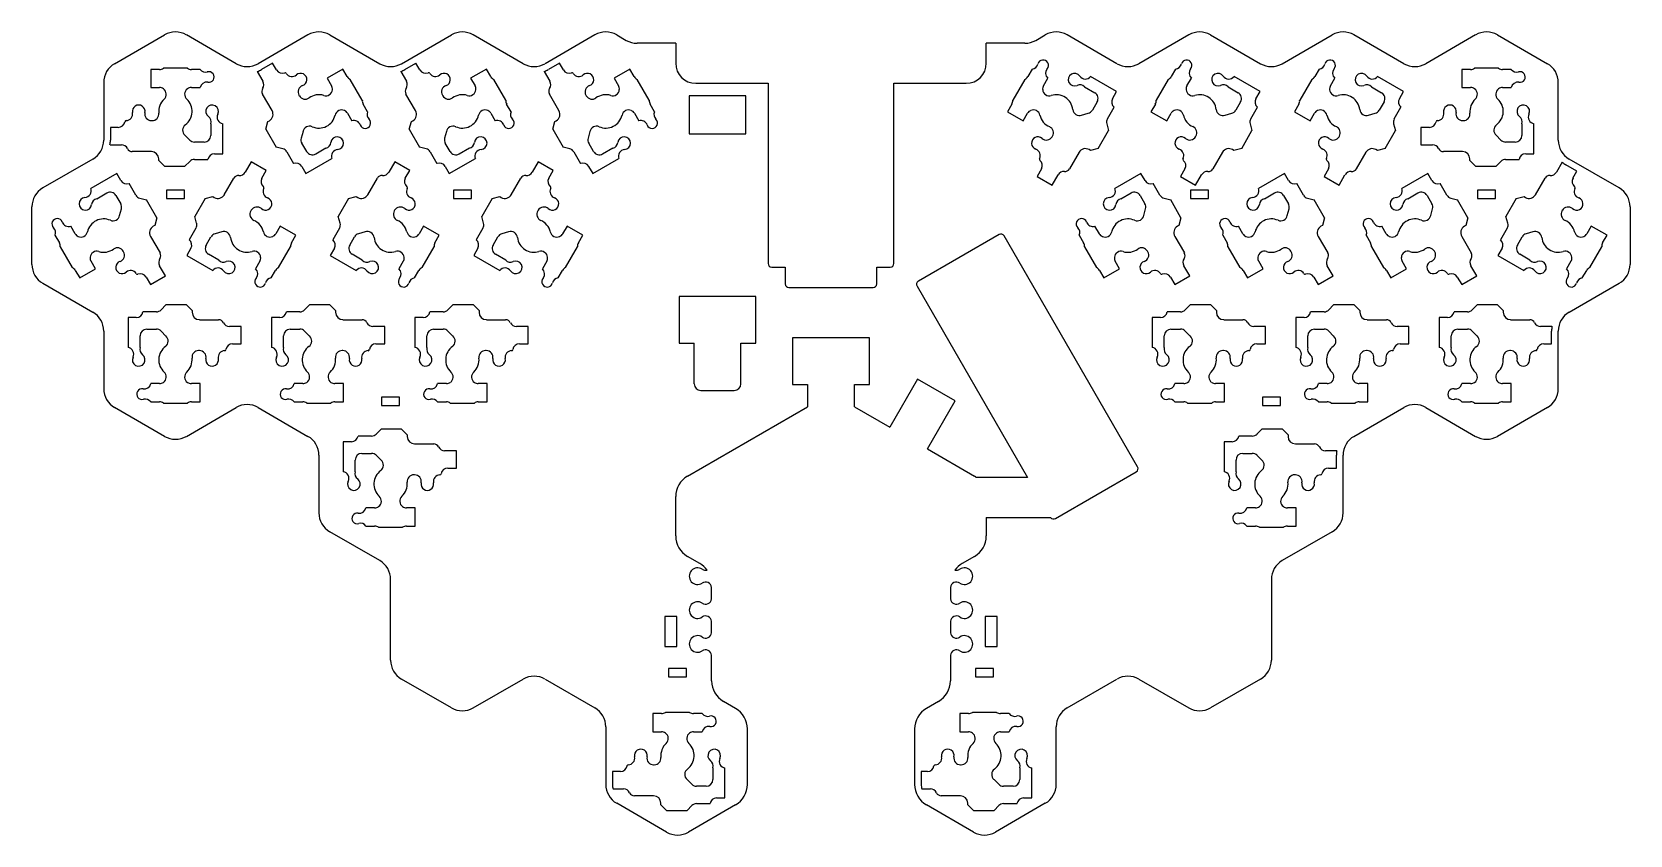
# Model space of a CAD drawing. Header units: millimetres. Extents: x 134 to 374, y -180 to -59.
import ezdxf

# ---------------------------------------------------------------- set-up
doc = ezdxf.new("R2010")
doc.units = ezdxf.units.MM

msp = doc.modelspace()

# ---------------------------------------------------------------- linework, layer by layer
for p, q in [((146.63, -63.99), (154.11, -59.67)), ((164.86, -63.99), (157.39, -59.67)), ((175.61, -59.67), (168.14, -63.99)), ((178.88, -59.67), (186.36, -63.99)), ((189.63, -63.99), (197.11, -59.67)), ((207.86, -63.99), (200.39, -59.67)), ((218.61, -59.67), (211.14, -63.99)), ((221.88, -59.67), (223.31, -60.5)), ((284.69, -60.5), (286.11, -59.67)), ((296.86, -63.99), (289.38, -59.67)), ((307.61, -59.67), (300.14, -63.99)), ((310.89, -59.67), (318.36, -63.99)), ((321.63, -63.99), (329.11, -59.67)), ((339.86, -63.99), (332.38, -59.67)), ((350.61, -59.67), (343.14, -63.99)), ((353.89, -59.67), (361.37, -63.99)), ((230.73, -60.93), (224.95, -60.93)), ((230.73, -60.93), (230.73, -63.93)), ((283.05, -60.93), (277.27, -60.93)), ((277.27, -63.93), (277.27, -60.93)), ((157.55, -64.66), (153.95, -64.66)), ((170.3, -63.9), (168.64, -64.86)), ((170.89, -64.92), (170.3, -63.9)), ((190.14, -64.86), (191.8, -63.9)), ((192.39, -64.92), (191.8, -63.9)), ((213.3, -63.9), (211.64, -64.86)), ((213.89, -64.92), (213.3, -63.9)), ((354.05, -64.66), (350.45, -64.66)), ((145, -66.82), (145, -75.46)), ((153.36, -64.85), (152.05, -64.85)), ((152.05, -64.85), (152.05, -67.57)), ((159.45, -64.85), (158.14, -64.85)), ((168.02, -65.15), (168.87, -66.63)), ((180.85, -64.79), (178.49, -66.15)), ((178.49, -66.15), (179.15, -67.29)), ((181.5, -65.93), (180.85, -64.79)), ((183.76, -69.46), (181.96, -66.34)), ((189.52, -65.15), (190.37, -66.63)), ((202.35, -64.79), (199.99, -66.15)), ((199.99, -66.15), (200.65, -67.29)), ((203, -65.93), (202.35, -64.79)), ((205.26, -69.46), (203.46, -66.34)), ((211.02, -65.15), (211.87, -66.63)), ((223.85, -64.79), (221.49, -66.15)), ((221.49, -66.15), (222.15, -67.29)), ((224.5, -65.93), (223.85, -64.79)), ((226.76, -69.46), (224.96, -66.34)), ((233.73, -66.93), (244.57, -66.93)), ((244.57, -66.93), (244.57, -93.95)), ((263.43, -66.93), (274.27, -66.93)), ((263.43, -93.95), (263.43, -66.93)), ((283.04, -66.34), (281.24, -69.46)), ((284.15, -64.79), (283.5, -65.93)), ((285.85, -67.29), (286.51, -66.15)), ((296.8, -68.17), (292.9, -65.92)), ((304.54, -66.34), (302.74, -69.46)), ((305.65, -64.79), (305, -65.93)), ((307.35, -67.29), (308.01, -66.15)), ((318.3, -68.17), (314.4, -65.92)), ((326.04, -66.34), (324.24, -69.46)), ((327.15, -64.79), (326.5, -65.93)), ((328.85, -67.29), (329.51, -66.15)), ((339.8, -68.17), (335.9, -65.92)), ((349.86, -64.85), (348.55, -64.85)), ((348.55, -64.85), (348.55, -67.57)), ((355.95, -64.85), (354.64, -64.85)), ((363, -75.46), (363, -66.82)), ((152.05, -67.57), (153.36, -67.57)), ((158.14, -67.57), (159.45, -67.57)), ((170.23, -71.03), (168.79, -68.54)), ((174.27, -68.72), (174.32, -68.81)), ((191.73, -71.03), (190.29, -68.54)), ((195.77, -68.72), (195.82, -68.81)), ((213.23, -71.03), (211.79, -68.54)), ((217.27, -68.72), (217.32, -68.81)), ((241.25, -68.82), (232.75, -68.82)), ((232.75, -68.82), (232.75, -74.52)), ((241.25, -74.52), (241.25, -68.82)), ((292, -67.48), (293.52, -68.35)), ((296.18, -69.24), (296.8, -68.17)), ((313.5, -67.48), (315.02, -68.35)), ((317.68, -69.24), (318.3, -68.17)), ((335, -67.48), (336.52, -68.35)), ((339.18, -69.24), (339.8, -68.17)), ((348.55, -67.57), (349.86, -67.57)), ((354.64, -67.57), (355.95, -67.57)), ((181.53, -71.42), (182.19, -72.56)), ((184.55, -71.2), (183.89, -70.06)), ((203.03, -71.42), (203.69, -72.56)), ((206.05, -71.2), (205.39, -70.06)), ((224.53, -71.42), (225.19, -72.56)), ((227.55, -71.2), (226.89, -70.06)), ((281.11, -70.06), (280.45, -71.2)), ((280.45, -71.2), (282.81, -72.56)), ((282.81, -72.56), (283.47, -71.42)), ((291.56, -71.69), (292.56, -71.43)), ((293.88, -69.72), (293.17, -70.96)), ((295.42, -72.26), (296.42, -70.52)), ((302.61, -70.06), (301.95, -71.2)), ((301.95, -71.2), (304.31, -72.56)), ((304.31, -72.56), (304.97, -71.42)), ((313.06, -71.69), (314.06, -71.43)), ((315.38, -69.72), (314.67, -70.96)), ((316.92, -72.26), (317.92, -70.52)), ((324.11, -70.06), (323.45, -71.2)), ((323.45, -71.2), (325.81, -72.56)), ((325.81, -72.56), (326.47, -71.42)), ((334.56, -71.69), (335.56, -71.43)), ((336.88, -69.72), (336.17, -70.96)), ((338.42, -72.26), (339.42, -70.52)), ((147.19, -73.54), (146, -73.54)), ((146, -73.54), (146, -75.46)), ((152.16, -72.52), (152.27, -72.52)), ((161.05, -72.99), (161.05, -74.74)), ((162.85, -77.49), (162.85, -72.99)), ((169.3, -73.82), (169.61, -72.66)), ((169.3, -73.82), (170.84, -76.49)), ((169.61, -72.66), (169.83, -72.54)), ((174.87, -74.16), (174.6, -75.16)), ((190.8, -73.82), (191.11, -72.66)), ((190.8, -73.82), (192.34, -76.49)), ((191.11, -72.66), (191.33, -72.54)), ((196.37, -74.16), (196.1, -75.16)), ((212.3, -73.82), (212.61, -72.66)), ((212.3, -73.82), (213.84, -76.49)), ((212.61, -72.66), (212.83, -72.54)), ((217.87, -74.16), (217.6, -75.16)), ((294.05, -76.68), (295.59, -74.02)), ((295.32, -73.02), (295.59, -74.02)), ((315.55, -76.68), (317.09, -74.02)), ((316.82, -73.02), (317.09, -74.02)), ((337.05, -76.68), (338.59, -74.02)), ((338.32, -73.02), (338.59, -74.02)), ((343.69, -73.54), (342.38, -73.54)), ((342.38, -73.54), (342.38, -76.14)), ((348.66, -72.52), (348.77, -72.52)), ((357.55, -72.99), (357.55, -74.74)), ((359.35, -77.49), (359.35, -72.99)), ((145.95, -76.14), (147.65, -76.14)), ((157.18, -74.72), (157.91, -75.45)), ((160.05, -75.74), (158.61, -75.74)), ((171.84, -76.75), (170.84, -76.49)), ((175.42, -77.16), (174.7, -75.92)), ((193.34, -76.75), (192.34, -76.49)), ((196.92, -77.16), (196.2, -75.92)), ((214.84, -76.75), (213.84, -76.49)), ((218.42, -77.16), (217.7, -75.92)), ((232.75, -74.52), (241.25, -74.52)), ((287.15, -74.93), (287.2, -74.84)), ((308.65, -74.93), (308.7, -74.84)), ((330.15, -74.93), (330.2, -74.84)), ((342.38, -76.14), (344.15, -76.14)), ((353.68, -74.72), (354.41, -75.45)), ((356.55, -75.74), (355.11, -75.74)), ((143.37, -78.29), (135.88, -82.61)), ((152.15, -77.17), (149.28, -77.17)), ((153.25, -78.52), (153.25, -78.27)), ((154.1, -79.36), (153.25, -78.52)), ((157.91, -78.63), (157.18, -79.36)), ((158.61, -78.34), (160.62, -78.34)), ((161.61, -77.49), (162.85, -77.49)), ((167.11, -78.71), (166.22, -80.25)), ((169.36, -80.01), (167.11, -78.71)), ((172.45, -77.22), (173.45, -78.96)), ((175.3, -80.46), (179.2, -78.21)), ((178.3, -76.65), (176.78, -77.53)), ((188.61, -78.71), (187.72, -80.25)), ((190.86, -80.01), (188.61, -78.71)), ((193.95, -77.22), (194.95, -78.96)), ((196.8, -80.46), (200.7, -78.21)), ((199.8, -76.65), (198.28, -77.53)), ((210.11, -78.71), (209.22, -80.25)), ((212.36, -80.01), (210.11, -78.71)), ((215.45, -77.22), (216.45, -78.96)), ((218.3, -80.46), (222.2, -78.21)), ((221.3, -76.65), (219.78, -77.53)), ((291.17, -77.27), (289.73, -79.76)), ((292.89, -76.99), (292.67, -76.87)), ((294.05, -76.68), (292.89, -76.99)), ((312.67, -77.27), (311.23, -79.76)), ((314.39, -76.99), (314.17, -76.87)), ((315.55, -76.68), (314.39, -76.99)), ((334.17, -77.27), (332.73, -79.76)), ((335.89, -76.99), (335.67, -76.87)), ((337.05, -76.68), (335.89, -76.99)), ((348.65, -77.17), (345.77, -77.17)), ((349.75, -78.52), (349.75, -78.27)), ((350.6, -79.36), (349.75, -78.52)), ((354.41, -78.63), (353.68, -79.36)), ((355.11, -78.34), (357.12, -78.34)), ((358.11, -77.49), (359.35, -77.49)), ((363.57, -78.77), (362.72, -80.25)), ((372.12, -82.61), (364.63, -78.29)), ((146.95, -80.44), (143.05, -82.69)), ((147.57, -81.51), (146.95, -80.44)), ((154.1, -79.36), (157.18, -79.36)), ((163.08, -83.63), (164.52, -81.14)), ((168.7, -81.14), (169.36, -80.01)), ((174.68, -79.39), (175.3, -80.46)), ((184.58, -83.63), (186.02, -81.14)), ((190.2, -81.14), (190.86, -80.01)), ((196.18, -79.39), (196.8, -80.46)), ((206.08, -83.63), (207.52, -81.14)), ((211.7, -81.14), (212.36, -80.01)), ((217.68, -79.39), (218.3, -80.46)), ((285.55, -79.76), (284.89, -80.89)), ((284.89, -80.89), (287.14, -82.19)), ((287.14, -82.19), (288.03, -80.65)), ((300.45, -80.44), (296.55, -82.69)), ((301.07, -81.51), (300.45, -80.44)), ((307.05, -79.76), (306.39, -80.89)), ((306.39, -80.89), (308.64, -82.19)), ((308.64, -82.19), (309.53, -80.65)), ((321.95, -80.44), (318.05, -82.69)), ((322.57, -81.51), (321.95, -80.44)), ((328.55, -79.76), (327.89, -80.89)), ((327.89, -80.89), (330.14, -82.19)), ((330.14, -82.19), (331.03, -80.65)), ((343.45, -80.44), (339.55, -82.69)), ((344.07, -81.51), (343.45, -80.44)), ((350.6, -79.36), (353.68, -79.36)), ((359.58, -83.63), (361.02, -81.14)), ((365.8, -80.12), (364.13, -79.16)), ((365.2, -81.14), (365.8, -80.12)), ((143.95, -84.25), (145.47, -83.37)), ((146.83, -83.74), (147.55, -84.98)), ((149.8, -83.68), (148.8, -81.94)), ((157.1, -82.93), (154.4, -82.93)), ((154.4, -82.93), (154.4, -84.18)), ((157.1, -84.18), (157.1, -82.93)), ((200.1, -82.93), (197.4, -82.93)), ((197.4, -82.93), (197.4, -84.18)), ((200.1, -84.18), (200.1, -82.93)), ((297.45, -84.25), (298.97, -83.37)), ((300.33, -83.74), (301.05, -84.98)), ((303.3, -83.68), (302.3, -81.94)), ((310.6, -82.93), (307.9, -82.93)), ((307.9, -82.93), (307.9, -84.18)), ((310.6, -84.18), (310.6, -82.93)), ((318.95, -84.25), (320.47, -83.37)), ((321.83, -83.74), (322.55, -84.98)), ((324.8, -83.68), (323.8, -81.94)), ((340.45, -84.25), (341.97, -83.37)), ((343.33, -83.74), (344.05, -84.98)), ((346.3, -83.68), (345.3, -81.94)), ((353.6, -82.93), (350.9, -82.93)), ((350.9, -82.93), (350.9, -84.18)), ((353.6, -84.18), (353.6, -82.93)), ((134.25, -94.08), (134.25, -85.44)), ((147.38, -86.74), (147.65, -85.74)), ((150.41, -84.15), (151.41, -84.41)), ((152.95, -87.08), (151.41, -84.41)), ((154.4, -84.18), (157.1, -84.18)), ((160.2, -84.22), (158.66, -86.88)), ((160.2, -84.22), (161.36, -83.91)), ((161.36, -83.91), (161.58, -84.03)), ((167.1, -85.97), (167.05, -86.06)), ((181.7, -84.22), (180.16, -86.88)), ((181.7, -84.22), (182.86, -83.91)), ((182.86, -83.91), (183.08, -84.03)), ((188.6, -85.97), (188.55, -86.06)), ((197.4, -84.18), (200.1, -84.18)), ((203.2, -84.22), (201.66, -86.88)), ((203.2, -84.22), (204.36, -83.91)), ((204.36, -83.91), (204.58, -84.03)), ((210.1, -85.97), (210.05, -86.06)), ((300.88, -86.74), (301.15, -85.74)), ((303.91, -84.15), (304.91, -84.41)), ((306.45, -87.08), (304.91, -84.41)), ((307.9, -84.18), (310.6, -84.18)), ((322.38, -86.74), (322.65, -85.74)), ((325.41, -84.15), (326.41, -84.41)), ((327.95, -87.08), (326.41, -84.41)), ((343.88, -86.74), (344.15, -85.74)), ((346.91, -84.15), (347.91, -84.41)), ((349.45, -87.08), (347.91, -84.41)), ((350.9, -84.18), (353.6, -84.18)), ((356.7, -84.22), (355.16, -86.88)), ((356.7, -84.22), (357.86, -83.91)), ((357.86, -83.91), (358.08, -84.03)), ((363.6, -85.97), (363.55, -86.06)), ((373.75, -85.44), (373.75, -94.08)), ((140.72, -89.48), (140.06, -88.34)), ((152.64, -88.24), (152.42, -88.36)), ((152.95, -87.08), (152.64, -88.24)), ((158.93, -87.88), (158.66, -86.88)), ((171.44, -88.34), (170.78, -89.48)), ((173.8, -89.7), (171.44, -88.34)), ((180.43, -87.88), (180.16, -86.88)), ((192.94, -88.34), (192.28, -89.48)), ((195.3, -89.7), (192.94, -88.34)), ((201.93, -87.88), (201.66, -86.88)), ((214.44, -88.34), (213.78, -89.48)), ((216.8, -89.7), (214.44, -88.34)), ((294.22, -89.48), (293.56, -88.34)), ((306.14, -88.24), (305.92, -88.36)), ((306.45, -87.08), (306.14, -88.24)), ((315.72, -89.48), (315.06, -88.34)), ((327.64, -88.24), (327.42, -88.36)), ((327.95, -87.08), (327.64, -88.24)), ((337.22, -89.48), (336.56, -88.34)), ((349.14, -88.24), (348.92, -88.36)), ((349.45, -87.08), (349.14, -88.24)), ((355.43, -87.88), (355.16, -86.88)), ((367.94, -88.34), (367.28, -89.48)), ((370.3, -89.7), (367.94, -88.34)), ((137.7, -89.7), (138.36, -90.84)), ((152.02, -89.87), (153.46, -92.36)), ((158.83, -88.64), (157.83, -90.38)), ((160.37, -91.18), (161.08, -89.94)), ((162.69, -89.21), (161.69, -89.47)), ((173.14, -90.84), (173.8, -89.7)), ((180.33, -88.64), (179.33, -90.38)), ((181.87, -91.18), (182.58, -89.94)), ((184.19, -89.21), (183.19, -89.47)), ((194.64, -90.84), (195.3, -89.7)), ((201.83, -88.64), (200.83, -90.38)), ((203.37, -91.18), (204.08, -89.94)), ((205.69, -89.21), (204.69, -89.47)), ((216.14, -90.84), (216.8, -89.7)), ((279.21, -89.59), (267.09, -96.59)), ((299.95, -124.43), (279.95, -89.79)), ((291.2, -89.7), (291.86, -90.84)), ((305.52, -89.87), (306.96, -92.36)), ((312.7, -89.7), (313.36, -90.84)), ((327.02, -89.87), (328.46, -92.36)), ((334.2, -89.7), (334.86, -90.84)), ((348.52, -89.87), (349.96, -92.36)), ((355.33, -88.64), (354.33, -90.38)), ((356.87, -91.18), (357.58, -89.94)), ((359.19, -89.21), (358.19, -89.47)), ((369.64, -90.84), (370.3, -89.7)), ((138.49, -91.44), (140.29, -94.56)), ((147.98, -92.18), (147.93, -92.09)), ((158.07, -91.66), (157.45, -92.73)), ((157.45, -92.73), (161.35, -94.98)), ((162.25, -93.42), (160.73, -92.55)), ((171.21, -94.56), (173.01, -91.44)), ((179.57, -91.66), (178.95, -92.73)), ((178.95, -92.73), (182.85, -94.98)), ((183.75, -93.42), (182.23, -92.55)), ((192.71, -94.56), (194.51, -91.44)), ((201.07, -91.66), (200.45, -92.73)), ((200.45, -92.73), (204.35, -94.98)), ((205.25, -93.42), (203.73, -92.55)), ((214.21, -94.56), (216.01, -91.44)), ((291.99, -91.44), (293.79, -94.56)), ((301.48, -92.18), (301.43, -92.09)), ((313.49, -91.44), (315.29, -94.56)), ((322.98, -92.18), (322.93, -92.09)), ((334.99, -91.44), (336.79, -94.56)), ((344.48, -92.18), (344.43, -92.09)), ((354.57, -91.66), (353.95, -92.73)), ((353.95, -92.73), (357.85, -94.98)), ((358.75, -93.42), (357.23, -92.55)), ((367.71, -94.56), (369.51, -91.44)), ((140.75, -94.97), (141.4, -96.11)), ((141.4, -96.11), (143.76, -94.75)), ((143.76, -94.75), (143.1, -93.61)), ((154.27, -95.81), (153.38, -94.27)), ((168.4, -93.61), (167.74, -94.75)), ((170.1, -96.11), (170.75, -94.97)), ((189.9, -93.61), (189.24, -94.75)), ((191.6, -96.11), (192.25, -94.97)), ((211.4, -93.61), (210.74, -94.75)), ((213.1, -96.11), (213.75, -94.97)), ((245.11, -94.49), (247.15, -94.49)), ((247.15, -94.49), (247.15, -97.01)), ((260.85, -94.49), (262.89, -94.49)), ((260.85, -97.01), (260.85, -94.49)), ((294.25, -94.97), (294.9, -96.11)), ((294.9, -96.11), (297.26, -94.75)), ((297.26, -94.75), (296.6, -93.61)), ((307.77, -95.81), (306.88, -94.27)), ((315.75, -94.97), (316.4, -96.11)), ((316.4, -96.11), (318.76, -94.75)), ((318.76, -94.75), (318.1, -93.61)), ((329.27, -95.81), (328.38, -94.27)), ((337.25, -94.97), (337.9, -96.11)), ((337.9, -96.11), (340.26, -94.75)), ((340.26, -94.75), (339.6, -93.61)), ((350.77, -95.81), (349.88, -94.27)), ((364.9, -93.61), (364.24, -94.75)), ((366.6, -96.11), (367.25, -94.97)), ((135.88, -96.91), (143.37, -101.23)), ((151.36, -95.98), (152.02, -97.11)), ((152.02, -97.11), (154.27, -95.81)), ((247.69, -97.55), (260.31, -97.55)), ((266.89, -97.33), (283.44, -126)), ((304.86, -95.98), (305.52, -97.11)), ((305.52, -97.11), (307.77, -95.81)), ((326.36, -95.98), (327.02, -97.11)), ((327.02, -97.11), (329.27, -95.81)), ((347.86, -95.98), (348.52, -97.11)), ((348.52, -97.11), (350.77, -95.81)), ((364.63, -101.23), (372.12, -96.91)), ((153.59, -100.89), (154.32, -100.16)), ((157.4, -100.16), (154.32, -100.16)), ((157.4, -100.16), (158.25, -101)), ((175.09, -100.89), (175.82, -100.16)), ((178.9, -100.16), (175.82, -100.16)), ((178.9, -100.16), (179.75, -101)), ((196.59, -100.89), (197.32, -100.16)), ((200.4, -100.16), (197.32, -100.16)), ((200.4, -100.16), (201.25, -101)), ((242.75, -98.87), (231.25, -98.87)), ((231.25, -98.87), (231.25, -105.87)), ((242.75, -105.87), (242.75, -98.87)), ((307.09, -100.89), (307.82, -100.16)), ((310.9, -100.16), (307.82, -100.16)), ((310.9, -100.16), (311.75, -101)), ((328.59, -100.89), (329.32, -100.16)), ((332.4, -100.16), (329.32, -100.16)), ((332.4, -100.16), (333.25, -101)), ((350.09, -100.89), (350.82, -100.16)), ((353.9, -100.16), (350.82, -100.16)), ((353.9, -100.16), (354.75, -101)), ((149.89, -102.03), (148.65, -102.03)), ((148.65, -102.03), (148.65, -106.53)), ((152.89, -101.18), (150.88, -101.18)), ((158.25, -101), (158.25, -101.25)), ((159.35, -102.36), (162.22, -102.36)), ((171.39, -102.03), (170.15, -102.03)), ((170.15, -102.03), (170.15, -106.53)), ((174.39, -101.18), (172.38, -101.18)), ((179.75, -101), (179.75, -101.25)), ((180.85, -102.36), (183.72, -102.36)), ((192.89, -102.03), (191.65, -102.03)), ((191.65, -102.03), (191.65, -106.53)), ((195.89, -101.18), (193.88, -101.18)), ((201.25, -101), (201.25, -101.25)), ((202.35, -102.36), (205.22, -102.36)), ((303.39, -102.03), (302.15, -102.03)), ((302.15, -102.03), (302.15, -106.53)), ((306.39, -101.18), (304.38, -101.18)), ((311.75, -101), (311.75, -101.25)), ((312.85, -102.36), (315.73, -102.36)), ((324.89, -102.03), (323.65, -102.03)), ((323.65, -102.03), (323.65, -106.53)), ((327.89, -101.18), (325.88, -101.18)), ((333.25, -101), (333.25, -101.25)), ((334.35, -102.36), (337.23, -102.36)), ((346.39, -102.03), (345.15, -102.03)), ((345.15, -102.03), (345.15, -106.53)), ((349.39, -101.18), (347.38, -101.18)), ((354.75, -101), (354.75, -101.25)), ((355.85, -102.36), (358.73, -102.36)), ((145, -104.06), (145, -112.7)), ((150.45, -106.53), (150.45, -104.78)), ((151.45, -103.78), (152.89, -103.78)), ((154.32, -104.81), (153.59, -104.07)), ((165.62, -103.38), (163.85, -103.38)), ((165.62, -105.98), (165.62, -103.38)), ((171.95, -106.53), (171.95, -104.78)), ((172.95, -103.78), (174.39, -103.78)), ((175.82, -104.81), (175.09, -104.07)), ((187.12, -103.38), (185.35, -103.38)), ((187.12, -105.98), (187.12, -103.38)), ((193.45, -106.53), (193.45, -104.78)), ((194.45, -103.78), (195.89, -103.78)), ((197.32, -104.81), (196.59, -104.07)), ((208.62, -103.38), (206.85, -103.38)), ((208.62, -105.98), (208.62, -103.38)), ((259.75, -105.08), (248.25, -105.08)), ((248.25, -105.08), (248.25, -112.08)), ((259.75, -112.08), (259.75, -105.08)), ((303.95, -106.53), (303.95, -104.78)), ((304.95, -103.78), (306.39, -103.78)), ((307.82, -104.81), (307.09, -104.07)), ((319.12, -103.38), (317.35, -103.38)), ((319.12, -105.98), (319.12, -103.38)), ((325.45, -106.53), (325.45, -104.78)), ((326.45, -103.78), (327.89, -103.78)), ((329.32, -104.81), (328.59, -104.07)), ((340.62, -103.38), (338.85, -103.38)), ((340.62, -105.98), (340.62, -103.38)), ((346.95, -106.53), (346.95, -104.78)), ((347.95, -103.78), (349.39, -103.78)), ((350.82, -104.81), (350.09, -104.07)), ((362.05, -103.38), (360.35, -103.38)), ((362, -105.98), (362, -104.06)), ((363, -112.7), (363, -104.06)), ((159.34, -107), (159.23, -107)), ((164.31, -105.98), (165.62, -105.98)), ((180.84, -107), (180.73, -107)), ((185.81, -105.98), (187.12, -105.98)), ((202.34, -107), (202.23, -107)), ((207.31, -105.98), (208.62, -105.98)), ((231.25, -105.87), (233.5, -105.87)), ((233.5, -111.98), (233.5, -105.87)), ((240.5, -111.98), (240.5, -105.87)), ((240.5, -105.87), (242.75, -105.87)), ((312.84, -107), (312.73, -107)), ((317.81, -105.98), (319.12, -105.98)), ((334.34, -107), (334.23, -107)), ((339.31, -105.98), (340.62, -105.98)), ((355.84, -107), (355.73, -107)), ((360.81, -105.98), (362, -105.98)), ((153.36, -111.95), (152.05, -111.95)), ((159.45, -111.95), (158.14, -111.95)), ((159.45, -114.67), (159.45, -111.95)), ((174.86, -111.95), (173.55, -111.95)), ((180.95, -111.95), (179.64, -111.95)), ((180.95, -114.67), (180.95, -111.95)), ((196.36, -111.95), (195.05, -111.95)), ((202.45, -111.95), (201.14, -111.95)), ((202.45, -114.67), (202.45, -111.95)), ((248.25, -112.08), (250.5, -112.08)), ((250.5, -112.08), (250.5, -115.43)), ((257.5, -112.08), (259.75, -112.08)), ((257.5, -115.43), (257.5, -112.08)), ((266.98, -111.27), (262.81, -118.49)), ((272.61, -114.52), (266.98, -111.27)), ((306.86, -111.95), (305.55, -111.95)), ((312.95, -111.95), (311.64, -111.95)), ((312.95, -114.67), (312.95, -111.95)), ((328.36, -111.95), (327.05, -111.95)), ((334.45, -111.95), (333.14, -111.95)), ((334.45, -114.67), (334.45, -111.95)), ((349.86, -111.95), (348.55, -111.95)), ((355.95, -111.95), (354.64, -111.95)), ((355.95, -114.67), (355.95, -111.95)), ((152.05, -114.67), (153.36, -114.67)), ((153.95, -114.86), (157.55, -114.86)), ((158.14, -114.67), (159.45, -114.67)), ((173.55, -114.67), (174.86, -114.67)), ((175.45, -114.86), (179.05, -114.86)), ((179.64, -114.67), (180.95, -114.67)), ((189.35, -113.96), (186.65, -113.96)), ((186.65, -113.96), (186.65, -115.21)), ((189.35, -115.21), (189.35, -113.96)), ((195.05, -114.67), (196.36, -114.67)), ((196.95, -114.86), (200.55, -114.86)), ((201.14, -114.67), (202.45, -114.67)), ((234.5, -112.98), (239.5, -112.98)), ((268.44, -121.74), (272.61, -114.52)), ((305.55, -114.67), (306.86, -114.67)), ((307.45, -114.86), (311.05, -114.86)), ((311.64, -114.67), (312.95, -114.67)), ((321.35, -113.96), (318.65, -113.96)), ((318.65, -113.96), (318.65, -115.21)), ((321.35, -115.21), (321.35, -113.96)), ((327.05, -114.67), (328.36, -114.67)), ((328.95, -114.86), (332.55, -114.86)), ((333.14, -114.67), (334.45, -114.67)), ((348.55, -114.67), (349.86, -114.67)), ((350.45, -114.86), (354.05, -114.86)), ((354.64, -114.67), (355.95, -114.67)), ((154.11, -119.85), (146.63, -115.53)), ((157.39, -119.85), (164.86, -115.53)), ((168.14, -115.53), (175.61, -119.85)), ((186.65, -115.21), (189.35, -115.21)), ((232.5, -125.82), (250.5, -115.43)), ((257.5, -115.43), (262.81, -118.49)), ((318.65, -115.21), (321.35, -115.21)), ((332.38, -119.85), (339.86, -115.53)), ((343.14, -115.53), (350.61, -119.85)), ((361.37, -115.53), (353.89, -119.85)), ((185.84, -119.51), (186.57, -118.78)), ((189.65, -118.78), (186.57, -118.78)), ((189.65, -118.78), (190.5, -119.62)), ((190.5, -119.62), (190.5, -119.88)), ((317.84, -119.51), (318.57, -118.78)), ((321.65, -118.78), (318.57, -118.78)), ((321.65, -118.78), (322.5, -119.62)), ((322.5, -119.62), (322.5, -119.88)), ((182.14, -120.65), (180.9, -120.65)), ((180.9, -120.65), (180.9, -125.15)), ((185.14, -119.8), (183.12, -119.8)), ((191.6, -120.97), (194.47, -120.97)), ((197.88, -122), (196.1, -122)), ((197.88, -124.6), (197.88, -122)), ((268.44, -121.74), (275.5, -125.82)), ((314.14, -120.65), (312.9, -120.65)), ((312.9, -120.65), (312.9, -125.15)), ((317.14, -119.8), (315.12, -119.8)), ((323.6, -120.97), (326.48, -120.97)), ((329.8, -122), (328.1, -122)), ((177.25, -122.68), (177.25, -131.32)), ((182.7, -125.15), (182.7, -123.4)), ((183.7, -122.4), (185.14, -122.4)), ((186.57, -123.42), (185.84, -122.69)), ((314.7, -125.15), (314.7, -123.4)), ((315.7, -122.4), (317.14, -122.4)), ((318.57, -123.42), (317.84, -122.69)), ((329.75, -124.6), (329.75, -122.68)), ((330.75, -131.32), (330.75, -122.68)), ((191.59, -125.62), (191.48, -125.62)), ((196.56, -124.6), (197.88, -124.6)), ((283.44, -126), (275.78, -126)), ((287.63, -132.17), (299.75, -125.17)), ((323.59, -125.62), (323.48, -125.62)), ((328.56, -124.6), (329.75, -124.6)), ((230.73, -134.78), (230.73, -128.89)), ((185.61, -130.57), (184.3, -130.57)), ((191.7, -130.57), (190.39, -130.57)), ((191.7, -133.29), (191.7, -130.57)), ((317.61, -130.57), (316.3, -130.57)), ((323.7, -130.57), (322.39, -130.57)), ((323.7, -133.29), (323.7, -130.57)), ((184.3, -133.29), (185.61, -133.29)), ((186.2, -133.48), (189.8, -133.48)), ((190.39, -133.29), (191.7, -133.29)), ((277.27, -132), (277.27, -134.78)), ((277.27, -132), (286.91, -132)), ((316.3, -133.29), (317.61, -133.29)), ((318.2, -133.48), (321.8, -133.48)), ((322.39, -133.29), (323.7, -133.29)), ((186.36, -138.47), (178.88, -134.15)), ((329.11, -134.15), (321.63, -138.47)), ((234.34, -138.91), (232.5, -137.85)), ((275.5, -137.85), (273.66, -138.91)), ((188, -153.4), (188, -141.3)), ((320, -141.3), (320, -153.4)), ((236.1, -144.21), (236.1, -142.49)), ((271.89, -142.49), (271.89, -144.21)), ((230.9, -146.84), (229.1, -146.84)), ((229.1, -146.84), (229.1, -151.34)), ((230.9, -151.34), (230.9, -146.84)), ((236.1, -149.29), (236.1, -147.57)), ((271.89, -147.57), (271.89, -149.29)), ((278.9, -146.84), (277.1, -146.84)), ((277.1, -146.84), (277.1, -151.34)), ((278.9, -151.34), (278.9, -146.84)), ((229.1, -151.34), (230.9, -151.34)), ((236.1, -156.51), (236.1, -152.65)), ((271.89, -152.65), (271.89, -156.51)), ((277.1, -151.34), (278.9, -151.34)), ((232.35, -154.67), (229.65, -154.67)), ((229.65, -154.67), (229.65, -155.92)), ((232.35, -155.92), (232.35, -154.67)), ((278.35, -154.67), (275.65, -154.67)), ((275.65, -154.67), (275.65, -155.92)), ((278.35, -155.92), (278.35, -154.67)), ((197.11, -160.55), (189.63, -156.23)), ((200.39, -160.55), (207.86, -156.23)), ((211.14, -156.23), (218.61, -160.55)), ((229.65, -155.92), (232.35, -155.92)), ((275.65, -155.92), (278.35, -155.92)), ((289.38, -160.55), (296.86, -156.23)), ((300.14, -156.23), (307.61, -160.55)), ((318.36, -156.23), (310.89, -160.55)), ((239.71, -160.63), (237.87, -159.57)), ((270.13, -159.57), (268.29, -160.63)), ((228.61, -161.41), (227.3, -161.41)), ((227.3, -161.41), (227.3, -164.13)), ((232.8, -161.22), (229.2, -161.22)), ((234.7, -161.41), (233.39, -161.41)), ((274.61, -161.41), (273.3, -161.41)), ((273.3, -161.41), (273.3, -164.13)), ((278.8, -161.22), (275.2, -161.22)), ((280.7, -161.41), (279.39, -161.41)), ((220.25, -163.39), (220.25, -172.02)), ((227.3, -164.13), (228.61, -164.13)), ((233.39, -164.13), (234.7, -164.13)), ((241.48, -172.02), (241.48, -163.7)), ((266.52, -163.7), (266.52, -172.02)), ((273.3, -164.13), (274.61, -164.13)), ((279.39, -164.13), (280.7, -164.13)), ((287.75, -172.02), (287.75, -163.39)), ((227.41, -169.08), (227.52, -169.08)), ((236.3, -169.55), (236.3, -171.3)), ((238.1, -174.05), (238.1, -169.55)), ((273.41, -169.08), (273.52, -169.08)), ((282.3, -169.55), (282.3, -171.3)), ((284.1, -174.05), (284.1, -169.55)), ((222.44, -170.1), (221.25, -170.1)), ((221.25, -170.1), (221.25, -172.02)), ((232.43, -171.28), (233.16, -172.01)), ((235.3, -172.3), (233.86, -172.3)), ((268.44, -170.1), (267.52, -170.1)), ((267.52, -170.1), (267.52, -172.02)), ((278.43, -171.28), (279.16, -172.01)), ((281.3, -172.3), (279.86, -172.3)), ((221.35, -172.7), (222.9, -172.7)), ((227.4, -173.73), (224.53, -173.73)), ((228.5, -175.08), (228.5, -174.83)), ((236.86, -174.05), (238.1, -174.05)), ((267.61, -172.7), (268.9, -172.7)), ((273.4, -173.73), (270.52, -173.73)), ((274.5, -175.08), (274.5, -174.83)), ((282.86, -174.05), (284.1, -174.05)), ((229.36, -179.17), (221.88, -174.85)), ((229.35, -175.93), (228.5, -175.08)), ((229.35, -175.93), (232.43, -175.93)), ((233.16, -175.2), (232.43, -175.93)), ((239.71, -175.09), (232.64, -179.17)), ((233.86, -174.9), (235.88, -174.9)), ((275.36, -179.17), (268.29, -175.09)), ((275.35, -175.93), (274.5, -175.08)), ((275.35, -175.93), (278.43, -175.93)), ((279.16, -175.2), (278.43, -175.93)), ((286.11, -174.85), (278.64, -179.17)), ((279.86, -174.9), (281.88, -174.9))]:
    msp.add_line(p, q)
for centre, radius, start, end in [((155.75, -62.5), 3.27, 59.9994, 120.0006), ((177.25, -62.5), 3.27, 59.9994, 120.0006), ((198.75, -62.5), 3.27, 59.9994, 120.0006), ((220.25, -62.5), 3.27, 59.9995, 120.0006), ((287.75, -62.5), 3.27, 59.9994, 120.0005), ((309.25, -62.5), 3.27, 59.9994, 120.0006), ((330.75, -62.5), 3.27, 59.9994, 120.0006), ((352.25, -62.5), 3.27, 59.9994, 120.0006), ((224.95, -57.66), 3.27, 239.9994, 270), ((283.05, -57.66), 3.27, 270, 300.0006), ((148.27, -66.82), 3.27, 120.0006, 180), ((153.36, -63.85), 1, 270, 305.9041), ((158.14, -63.85), 1, 234.0959, 270), ((166.5, -61.16), 3.27, 239.9994, 300.0006), ((188, -61.16), 3.27, 239.9994, 300.0006), ((209.5, -61.16), 3.27, 239.9994, 300.0006), ((233.73, -63.93), 3, 180, 270), ((274.27, -63.93), 3, 270, 0), ((284.04, -63.8), 1, 276.2325, 345.9082), ((285.79, -64.23), 0.8, 319.8073, 165.9082), ((298.5, -61.16), 3.27, 239.9994, 300.0006), ((305.54, -63.8), 1, 276.2325, 345.9082), ((307.29, -64.23), 0.8, 319.8073, 165.9082), ((320, -61.16), 3.27, 239.9994, 300.0006), ((327.04, -63.8), 1, 276.2325, 345.9082), ((328.79, -64.23), 0.8, 319.8073, 165.9082), ((341.5, -61.16), 3.27, 239.9994, 300.0006), ((349.86, -63.85), 1, 270, 305.9041), ((354.64, -63.85), 1, 234.0959, 270), ((359.73, -66.82), 3.27, 0, 59.9994), ((160.26, -64.26), 1, 216.2325, 285.9082), ((160.43, -67.76), 1, 439.8073, 528.9542), ((160.75, -65.99), 0.8, 259.8073, 465.9082), ((166.5, -61.16), 4.27, 290.8161, 300.0006), ((168, -67.13), 1, 325.5028, 30), ((171.76, -64.42), 1, 210, 291.6145), ((172.2, -65.54), 0.2, 31.8377, 111.6145), ((173.22, -64.91), 1, 211.8377, 311.106), ((174.5, -66.38), 0.95, 288.9125, 131.0871), ((182.37, -65.43), 1, 210, 245.9041), ((188, -61.16), 4.27, 290.8161, 300.0006), ((189.5, -67.13), 1, 325.5028, 30), ((193.26, -64.42), 1, 210, 291.6145), ((193.7, -65.54), 0.2, 31.8377, 111.6145), ((194.72, -64.91), 1, 211.8377, 311.106), ((196, -66.38), 0.95, 288.9125, 131.0871), ((203.87, -65.43), 1, 210, 245.9041), ((209.5, -61.16), 4.27, 290.8161, 300.0006), ((211, -67.13), 1, 325.5028, 30), ((214.76, -64.42), 1, 210, 291.6145), ((215.2, -65.54), 0.2, 31.8377, 111.6145), ((216.22, -64.91), 1, 211.8377, 311.106), ((217.5, -66.38), 0.95, 288.9125, 131.0871), ((225.37, -65.43), 1, 210, 245.9041), ((282.63, -65.43), 1, 294.0959, 330), ((287.16, -65.4), 1, 139.8073, 228.9542), ((290.5, -66.38), 0.95, 33.7901, 293.5189), ((292.12, -65.29), 1, 213.7901, 321.4018), ((304.13, -65.43), 1, 294.0959, 330), ((308.66, -65.4), 1, 139.8073, 228.9542), ((312, -66.38), 0.95, 33.7901, 293.5189), ((313.62, -65.29), 1, 213.7901, 321.4018), ((325.63, -65.43), 1, 294.0959, 330), ((330.16, -65.4), 1, 139.8073, 228.9542), ((333.5, -66.38), 0.95, 33.7901, 293.5189), ((335.12, -65.29), 1, 213.7901, 321.4018), ((356.76, -64.26), 1, 216.2325, 285.9082), ((356.93, -67.76), 1, 439.8073, 528.9542), ((357.25, -65.99), 0.8, 259.8073, 465.9082), ((155.75, -71.14), 2.5, 132.8553, 186.1506), ((153.36, -68.57), 1, 414.0959, 90), ((153.37, -68.57), 1, 312.8553, 414.5126), ((158.13, -68.57), 1, 485.4874, 587.1447), ((155.75, -71.14), 2.5, 306.4051, 407.1447), ((158.14, -68.57), 1, 450, 485.9041), ((169.49, -68.14), 0.8, 145.5028, 210), ((175.13, -68.22), 1, 108.9125, 210), ((175.19, -68.31), 1, 210, 306.1506), ((177.25, -71.14), 2.5, 72.8553, 126.1506), ((178.28, -67.8), 1, 252.8553, 354.5126), ((178.28, -67.79), 1, 354.0959, 30), ((190.99, -68.14), 0.8, 145.5028, 210), ((196.63, -68.22), 1, 108.9125, 210), ((196.69, -68.31), 1, 210, 306.1506), ((198.75, -71.14), 2.5, 72.8553, 126.1506), ((199.78, -67.8), 1, 252.8553, 354.5126), ((199.78, -67.79), 1, 354.0959, 30), ((212.49, -68.14), 0.8, 145.5028, 210), ((218.13, -68.22), 1, 108.9125, 210), ((218.19, -68.31), 1, 210, 306.1506), ((220.25, -71.14), 2.5, 72.8553, 126.1506), ((221.28, -67.8), 1, 252.8553, 354.5126), ((221.28, -67.79), 1, 354.0959, 30), ((286.72, -67.79), 1, 150, 185.9041), ((286.72, -67.8), 1, 185.4874, 287.1447), ((287.75, -71.14), 2.5, 6.4051, 107.1447), ((291.28, -68.16), 1, 43.6147, 113.5189), ((293.02, -69.22), 1, 330, 60), ((297.05, -69.74), 1, 150, 231.3731), ((308.22, -67.79), 1, 150, 185.9041), ((308.22, -67.8), 1, 185.4874, 287.1447), ((309.25, -71.14), 2.5, 6.4051, 107.1447), ((312.78, -68.16), 1, 43.6147, 113.5189), ((314.52, -69.22), 1, 330, 60), ((318.55, -69.74), 1, 150, 231.3731), ((329.72, -67.79), 1, 150, 185.9041), ((329.72, -67.8), 1, 185.4874, 287.1447), ((330.75, -71.14), 2.5, 6.4051, 107.1447), ((334.28, -68.16), 1, 43.6147, 113.5189), ((336.02, -69.22), 1, 330, 60), ((340.05, -69.74), 1, 150, 231.3731), ((352.25, -71.14), 2.5, 132.8553, 186.1506), ((349.86, -68.57), 1, 414.0959, 90), ((349.87, -68.57), 1, 312.8553, 414.5126), ((354.63, -68.57), 1, 485.4874, 587.1447), ((352.25, -71.14), 2.5, 306.4051, 407.1447), ((354.64, -68.57), 1, 450, 485.9041), ((148.34, -71.52), 1, 631.8377, 731.106), ((150.25, -71.14), 0.95, 348.9125, 551.0871), ((152.16, -71.52), 1, 168.9125, 270), ((152.27, -71.52), 1, 270, 366.1506), ((161.25, -71.14), 0.95, 333.7901, 593.5189), ((163, -72), 1, 153.7901, 261.4018), ((169.28, -71.58), 1.1, 300, 30), ((177.25, -71.14), 2.5, 246.4051, 347.1447), ((180.66, -71.92), 1, 65.4874, 167.1447), ((180.67, -71.92), 1, 30, 65.9041), ((184.76, -69.56), 1, 174.0959, 210), ((185.46, -71.6), 1, 156.2325, 225.9082), ((190.78, -71.58), 1.1, 300, 30), ((198.75, -71.14), 2.5, 246.4051, 347.1447), ((202.16, -71.92), 1, 65.4874, 167.1447), ((202.17, -71.92), 1, 30, 65.9041), ((206.26, -69.56), 1, 174.0959, 210), ((206.96, -71.6), 1, 156.2325, 225.9082), ((212.28, -71.58), 1.1, 300, 30), ((220.25, -71.14), 2.5, 246.4051, 347.1447), ((223.66, -71.92), 1, 65.4874, 167.1447), ((223.67, -71.92), 1, 30, 65.9041), ((227.76, -69.56), 1, 174.0959, 210), ((228.46, -71.6), 1, 156.2325, 225.9082), ((280.24, -69.56), 1, 330, 5.9041), ((284.33, -71.92), 1, 114.0959, 150), ((284.34, -71.92), 1, 12.8553, 114.5126), ((287.75, -71.14), 2.5, 192.8553, 246.1506), ((291.23, -70.75), 1, 186.4051, 289.2931), ((292.3, -70.46), 1, 285, 330), ((301.74, -69.56), 1, 330, 5.9041), ((305.83, -71.92), 1, 114.0959, 150), ((305.84, -71.92), 1, 12.8553, 114.5126), ((309.25, -71.14), 2.5, 192.8553, 246.1506), ((312.73, -70.75), 1, 186.4051, 289.2931), ((313.8, -70.46), 1, 285, 330), ((323.24, -69.56), 1, 330, 5.9041), ((327.33, -71.92), 1, 114.0959, 150), ((327.34, -71.92), 1, 12.8553, 114.5126), ((330.75, -71.14), 2.5, 192.8553, 246.1506), ((334.23, -70.75), 1, 186.4051, 289.2931), ((335.3, -70.46), 1, 285, 330), ((344.84, -71.52), 1, 631.8377, 731.106), ((346.75, -71.14), 0.95, 348.9125, 551.0871), ((348.66, -71.52), 1, 168.9125, 270), ((348.77, -71.52), 1, 270, 366.1506), ((357.75, -71.14), 0.95, 333.7901, 593.5189), ((359.5, -72), 1, 153.7901, 261.4018), ((147.19, -72.54), 1, 270, 351.6145), ((148.38, -72.72), 0.2, 91.8377, 171.6145), ((157.83, -73.96), 1, 126.4051, 229.2931), ((160.09, -72.71), 1, 703.6147, 773.5189), ((175.85, -74.35), 1, 66.4051, 169.2931), ((182.52, -73.51), 1, 19.8073, 108.9542), ((184.21, -72.9), 0.8, 199.8073, 45.9082), ((197.35, -74.35), 1, 66.4051, 169.2931), ((204.02, -73.51), 1, 19.8073, 108.9542), ((205.71, -72.9), 0.8, 199.8073, 45.9082), ((218.85, -74.35), 1, 66.4051, 169.2931), ((225.52, -73.51), 1, 19.8073, 108.9542), ((227.21, -72.9), 0.8, 199.8073, 45.9082), ((286.33, -74.34), 1, 330, 66.1506), ((296.28, -72.76), 1, 150, 195), ((307.83, -74.34), 1, 330, 66.1506), ((317.78, -72.76), 1, 150, 195), ((329.33, -74.34), 1, 330, 66.1506), ((339.28, -72.76), 1, 150, 195), ((343.69, -72.54), 1, 270, 351.6145), ((344.88, -72.72), 0.2, 91.8377, 171.6145), ((354.33, -73.96), 1, 126.4051, 229.2931), ((356.59, -72.71), 1, 703.6147, 773.5189), ((141.73, -75.46), 3.27, 300.0006, 0), ((141.73, -75.46), 4.27, 350.8197, 360), ((147.65, -77.14), 1, 385.5028, 90), ((158.61, -74.74), 1, 225, 270), ((160.05, -74.74), 1, 270, 0), ((175.56, -75.42), 1, 165, 210), ((178.06, -75.68), 1, 283.6147, 353.5189), ((180, -75.9), 0.95, 273.7901, 173.5189), ((197.06, -75.42), 1, 165, 210), ((199.56, -75.68), 1, 283.6147, 353.5189), ((201.5, -75.9), 0.95, 273.7901, 173.5189), ((218.56, -75.42), 1, 165, 210), ((221.06, -75.68), 1, 283.6147, 353.5189), ((223, -75.9), 0.95, 273.7901, 173.5189), ((285, -75.9), 0.95, 48.9125, 251.0871), ((286.28, -74.43), 1, 228.9125, 330), ((306.5, -75.9), 0.95, 48.9125, 251.0871), ((307.78, -74.43), 1, 228.9125, 330), ((328, -75.9), 0.95, 48.9125, 251.0871), ((329.28, -74.43), 1, 228.9125, 330), ((344.15, -77.14), 1, 385.5028, 90), ((355.11, -74.74), 1, 225, 270), ((356.55, -74.74), 1, 270, 0), ((366.27, -75.46), 3.27, 180, 239.9994), ((149.28, -76.36), 0.8, 205.5028, 270), ((152.15, -78.27), 1.1, 0, 90), ((158.61, -79.34), 1, 450, 135), ((161.61, -78.49), 1, 450, 531.3731), ((171.58, -77.72), 1, 30, 75), ((173.82, -79.89), 1, 30, 111.3731), ((176.28, -76.66), 1, 210, 300), ((180.13, -77.85), 1, 93.7901, 201.4018), ((193.08, -77.72), 1, 30, 75), ((195.32, -79.89), 1, 30, 111.3731), ((197.78, -76.66), 1, 210, 300), ((201.63, -77.85), 1, 93.7901, 201.4018), ((214.58, -77.72), 1, 30, 75), ((216.82, -79.89), 1, 30, 111.3731), ((219.28, -76.66), 1, 210, 300), ((223.13, -77.85), 1, 93.7901, 201.4018), ((284.37, -77.75), 1, 331.8377, 71.106), ((285.43, -78.31), 0.2, 151.8377, 231.6145), ((284.68, -79.26), 1, 330, 51.6145), ((292.12, -77.82), 1.1, 60, 150), ((305.87, -77.75), 1, 331.8377, 71.106), ((306.93, -78.31), 0.2, 151.8377, 231.6145), ((306.18, -79.26), 1, 330, 51.6145), ((313.62, -77.82), 1.1, 60, 150), ((327.37, -77.75), 1, 331.8377, 71.106), ((328.43, -78.31), 0.2, 151.8377, 231.6145), ((327.68, -79.26), 1, 330, 51.6145), ((335.12, -77.82), 1.1, 60, 150), ((345.77, -76.36), 0.8, 205.5028, 270), ((348.65, -78.27), 1.1, 0, 90), ((355.11, -79.34), 1, 450, 135), ((358.11, -78.49), 1, 450, 531.3731), ((366.27, -75.46), 4.27, 230.8192, 239.9994), ((165.21, -81.54), 0.8, 85.5028, 150), ((165.35, -79.75), 1, 265.5028, 330), ((169.57, -81.64), 1, 150, 231.6145), ((186.71, -81.54), 0.8, 85.5028, 150), ((186.85, -79.75), 1, 265.5028, 330), ((191.07, -81.64), 1, 150, 231.6145), ((208.21, -81.54), 0.8, 85.5028, 150), ((208.35, -79.75), 1, 265.5028, 330), ((212.57, -81.64), 1, 150, 231.6145), ((288.9, -81.15), 1, 85.5028, 150), ((289.04, -79.36), 0.8, 265.5028, 330), ((310.4, -81.15), 1, 85.5028, 150), ((310.54, -79.36), 0.8, 265.5028, 330), ((331.9, -81.15), 1, 85.5028, 150), ((332.04, -79.36), 0.8, 265.5028, 330), ((361.71, -81.54), 0.8, 85.5028, 150), ((361.85, -79.75), 1, 265.5028, 330), ((366.07, -81.64), 1, 150, 231.6145), ((137.52, -85.44), 3.27, 120.0006, 180), ((142.12, -83.05), 1, 273.7901, 21.4018), ((145.97, -84.24), 1, 30, 120), ((148.43, -81.01), 1, 210, 291.3731), ((150.67, -83.18), 1, 210, 255), ((162.13, -83.08), 1.1, 240, 330), ((169.88, -83.15), 1, 151.8377, 251.106), ((168.82, -82.59), 0.2, 331.8377, 51.6145), ((183.63, -83.08), 1.1, 240, 330), ((191.38, -83.15), 1, 151.8377, 251.106), ((190.32, -82.59), 0.2, 331.8377, 51.6145), ((205.13, -83.08), 1.1, 240, 330), ((212.88, -83.15), 1, 151.8377, 251.106), ((211.82, -82.59), 0.2, 331.8377, 51.6145), ((295.62, -83.05), 1, 273.7901, 21.4018), ((299.47, -84.24), 1, 30, 120), ((301.93, -81.01), 1, 210, 291.3731), ((304.17, -83.18), 1, 210, 255), ((317.12, -83.05), 1, 273.7901, 21.4018), ((320.97, -84.24), 1, 30, 120), ((323.43, -81.01), 1, 210, 291.3731), ((325.67, -83.18), 1, 210, 255), ((338.62, -83.05), 1, 273.7901, 21.4018), ((342.47, -84.24), 1, 30, 120), ((344.93, -81.01), 1, 210, 291.3731), ((347.17, -83.18), 1, 210, 255), ((358.63, -83.08), 1.1, 240, 330), ((366.38, -83.15), 1, 151.8377, 251.106), ((365.32, -82.59), 0.2, 331.8377, 51.6145), ((370.48, -85.44), 3.27, 0, 59.9994), ((142.25, -85), 0.95, 93.7901, 353.5189), ((144.19, -85.22), 1, 103.6147, 173.5189), ((146.69, -85.48), 1, 345, 30), ((167.92, -86.56), 1, 150, 246.1506), ((167.97, -86.47), 1, 48.9125, 150), ((169.25, -85), 0.95, 228.9125, 71.0871), ((189.42, -86.56), 1, 150, 246.1506), ((189.47, -86.47), 1, 48.9125, 150), ((190.75, -85), 0.95, 228.9125, 71.0871), ((210.92, -86.56), 1, 150, 246.1506), ((210.97, -86.47), 1, 48.9125, 150), ((212.25, -85), 0.95, 228.9125, 71.0871), ((295.75, -85), 0.95, 93.7901, 353.5189), ((297.69, -85.22), 1, 103.6147, 173.5189), ((300.19, -85.48), 1, 345, 30), ((317.25, -85), 0.95, 93.7901, 353.5189), ((319.19, -85.22), 1, 103.6147, 173.5189), ((321.69, -85.48), 1, 345, 30), ((338.75, -85), 0.95, 93.7901, 353.5189), ((340.69, -85.22), 1, 103.6147, 173.5189), ((343.19, -85.48), 1, 345, 30), ((364.42, -86.56), 1, 150, 246.1506), ((364.47, -86.47), 1, 48.9125, 150), ((365.75, -85), 0.95, 228.9125, 71.0871), ((138.04, -88), 0.8, 19.8073, 225.9082), ((136.79, -89.3), 1, 336.2325, 45.9082), ((139.73, -87.39), 1, 199.8073, 288.9542), ((145, -89.76), 2.5, 66.4051, 167.1447), ((146.4, -86.55), 1, 246.4051, 349.2931), ((152.97, -89.32), 1.1, 120, 210), ((157.97, -88.14), 1, 330, 15), ((166.5, -89.76), 2.5, 12.8553, 66.1506), ((179.47, -88.14), 1, 330, 15), ((188, -89.76), 2.5, 12.8553, 66.1506), ((200.97, -88.14), 1, 330, 15), ((209.5, -89.76), 2.5, 12.8553, 66.1506), ((291.54, -88), 0.8, 19.8073, 225.9082), ((290.29, -89.3), 1, 336.2325, 45.9082), ((293.23, -87.39), 1, 199.8073, 288.9542), ((298.5, -89.76), 2.5, 66.4051, 167.1447), ((299.9, -86.55), 1, 246.4051, 349.2931), ((306.47, -89.32), 1.1, 120, 210), ((313.04, -88), 0.8, 19.8073, 225.9082), ((311.79, -89.3), 1, 336.2325, 45.9082), ((314.73, -87.39), 1, 199.8073, 288.9542), ((320, -89.76), 2.5, 66.4051, 167.1447), ((321.4, -86.55), 1, 246.4051, 349.2931), ((327.97, -89.32), 1.1, 120, 210), ((334.54, -88), 0.8, 19.8073, 225.9082), ((333.29, -89.3), 1, 336.2325, 45.9082), ((336.23, -87.39), 1, 199.8073, 288.9542), ((341.5, -89.76), 2.5, 66.4051, 167.1447), ((342.9, -86.55), 1, 246.4051, 349.2931), ((349.47, -89.32), 1.1, 120, 210), ((354.47, -88.14), 1, 330, 15), ((363, -89.76), 2.5, 12.8553, 66.1506), ((137.49, -91.34), 1, 354.0959, 30), ((141.58, -88.98), 1, 210, 245.9041), ((141.59, -88.98), 1, 245.4874, 347.1447), ((157.2, -91.16), 1, 330, 51.3731), ((161.95, -90.44), 1, 105, 150), ((163.02, -90.15), 1, 6.4051, 109.2931), ((166.5, -89.76), 2.5, 186.4051, 287.1447), ((169.91, -88.98), 1, 192.8553, 294.5126), ((169.92, -88.98), 1, 294.0959, 330), ((174.01, -91.34), 1, 150, 185.9041), ((178.7, -91.16), 1, 330, 51.3731), ((183.45, -90.44), 1, 105, 150), ((184.52, -90.15), 1, 6.4051, 109.2931), ((188, -89.76), 2.5, 186.4051, 287.1447), ((191.41, -88.98), 1, 192.8553, 294.5126), ((191.42, -88.98), 1, 294.0959, 330), ((195.51, -91.34), 1, 150, 185.9041), ((200.2, -91.16), 1, 330, 51.3731), ((204.95, -90.44), 1, 105, 150), ((206.02, -90.15), 1, 6.4051, 109.2931), ((209.5, -89.76), 2.5, 186.4051, 287.1447), ((212.91, -88.98), 1, 192.8553, 294.5126), ((212.92, -88.98), 1, 294.0959, 330), ((217.01, -91.34), 1, 150, 185.9041), ((279.48, -90.06), 0.54, 30, 120), ((290.99, -91.34), 1, 354.0959, 30), ((295.08, -88.98), 1, 210, 245.9041), ((295.09, -88.98), 1, 245.4874, 347.1447), ((312.49, -91.34), 1, 354.0959, 30), ((316.58, -88.98), 1, 210, 245.9041), ((316.59, -88.98), 1, 245.4874, 347.1447), ((333.99, -91.34), 1, 354.0959, 30), ((338.08, -88.98), 1, 210, 245.9041), ((338.09, -88.98), 1, 245.4874, 347.1447), ((353.7, -91.16), 1, 330, 51.3731), ((358.45, -90.44), 1, 105, 150), ((359.52, -90.15), 1, 6.4051, 109.2931), ((363, -89.76), 2.5, 186.4051, 287.1447), ((366.41, -88.98), 1, 192.8553, 294.5126), ((366.42, -88.98), 1, 294.0959, 330), ((370.51, -91.34), 1, 150, 185.9041), ((143.97, -93.1), 1, 72.8553, 174.5126), ((143.97, -93.11), 1, 174.0959, 210), ((145, -89.76), 2.5, 252.8553, 306.1506), ((147.06, -92.59), 1, 30, 126.1506), ((147.12, -92.68), 1, 288.9125, 30), ((154.25, -93.77), 1, 145.5028, 210), ((152.76, -92.76), 0.8, 325.5028, 30), ((161.23, -91.68), 1, 150, 240), ((167.53, -93.1), 1, 5.4874, 107.1447), ((167.53, -93.11), 1, 330, 5.9041), ((182.73, -91.68), 1, 150, 240), ((189.03, -93.1), 1, 5.4874, 107.1447), ((189.03, -93.11), 1, 330, 5.9041), ((204.23, -91.68), 1, 150, 240), ((210.53, -93.1), 1, 5.4874, 107.1447), ((210.53, -93.11), 1, 330, 5.9041), ((297.47, -93.1), 1, 72.8553, 174.5126), ((297.47, -93.11), 1, 174.0959, 210), ((298.5, -89.76), 2.5, 252.8553, 306.1506), ((300.56, -92.59), 1, 30, 126.1506), ((300.62, -92.68), 1, 288.9125, 30), ((307.75, -93.77), 1, 145.5028, 210), ((306.26, -92.76), 0.8, 325.5028, 30), ((318.97, -93.1), 1, 72.8553, 174.5126), ((318.97, -93.11), 1, 174.0959, 210), ((320, -89.76), 2.5, 252.8553, 306.1506), ((322.06, -92.59), 1, 30, 126.1506), ((322.12, -92.68), 1, 288.9125, 30), ((329.25, -93.77), 1, 145.5028, 210), ((327.76, -92.76), 0.8, 325.5028, 30), ((340.47, -93.1), 1, 72.8553, 174.5126), ((340.47, -93.11), 1, 174.0959, 210), ((341.5, -89.76), 2.5, 252.8553, 306.1506), ((343.56, -92.59), 1, 30, 126.1506), ((343.62, -92.68), 1, 288.9125, 30), ((350.75, -93.77), 1, 145.5028, 210), ((349.26, -92.76), 0.8, 325.5028, 30), ((357.73, -91.68), 1, 150, 240), ((364.03, -93.1), 1, 5.4874, 107.1447), ((364.03, -93.11), 1, 330, 5.9041), ((137.52, -94.08), 3.27, 180, 239.9994), ((139.88, -95.47), 1, 30, 65.9041), ((147.75, -94.52), 0.95, 108.9125, 311.0871), ((149.03, -95.99), 1, 31.8377, 131.106), ((150.05, -95.36), 0.2, 211.8377, 291.6145), ((150.49, -96.48), 1, 30, 111.6145), ((162.13, -95.61), 1, 33.7901, 141.4018), ((162.97, -92.74), 1, 223.6147, 293.5189), ((163.75, -94.52), 0.95, 213.7901, 113.5189), ((167.09, -95.5), 1, 319.8073, 48.9542), ((171.62, -95.47), 1, 114.0959, 150), ((183.63, -95.61), 1, 33.7901, 141.4018), ((184.47, -92.74), 1, 223.6147, 293.5189), ((185.25, -94.52), 0.95, 213.7901, 113.5189), ((188.59, -95.5), 1, 319.8073, 48.9542), ((193.12, -95.47), 1, 114.0959, 150), ((205.13, -95.61), 1, 33.7901, 141.4018), ((205.97, -92.74), 1, 223.6147, 293.5189), ((206.75, -94.52), 0.95, 213.7901, 113.5189), ((210.09, -95.5), 1, 319.8073, 48.9542), ((214.62, -95.47), 1, 114.0959, 150), ((245.11, -93.95), 0.54, 180, 270), ((262.89, -93.95), 0.54, 270, 0), ((293.38, -95.47), 1, 30, 65.9041), ((301.25, -94.52), 0.95, 108.9125, 311.0871), ((302.53, -95.99), 1, 31.8377, 131.106), ((303.55, -95.36), 0.2, 211.8377, 291.6145), ((303.99, -96.48), 1, 30, 111.6145), ((314.88, -95.47), 1, 30, 65.9041), ((322.75, -94.52), 0.95, 108.9125, 311.0871), ((324.03, -95.99), 1, 31.8377, 131.106), ((325.05, -95.36), 0.2, 211.8377, 291.6145), ((325.49, -96.48), 1, 30, 111.6145), ((336.38, -95.47), 1, 30, 65.9041), ((344.25, -94.52), 0.95, 108.9125, 311.0871), ((345.53, -95.99), 1, 31.8377, 131.106), ((346.55, -95.36), 0.2, 211.8377, 291.6145), ((346.99, -96.48), 1, 30, 111.6145), ((358.63, -95.61), 1, 33.7901, 141.4018), ((359.47, -92.74), 1, 223.6147, 293.5189), ((360.25, -94.52), 0.95, 213.7901, 113.5189), ((363.59, -95.5), 1, 319.8073, 48.9542), ((368.12, -95.47), 1, 114.0959, 150), ((370.48, -94.08), 3.27, 300.0006, 0), ((168.46, -96.67), 0.8, 139.8073, 345.9082), ((170.21, -97.1), 1, 96.2325, 165.9082), ((189.96, -96.67), 0.8, 139.8073, 345.9082), ((191.71, -97.1), 1, 96.2325, 165.9082), ((211.46, -96.67), 0.8, 139.8073, 345.9082), ((213.21, -97.1), 1, 96.2325, 165.9082), ((247.69, -97.01), 0.54, 180, 270), ((260.31, -97.01), 0.54, 270, 0), ((267.36, -97.06), 0.54, 120, 210), ((364.96, -96.67), 0.8, 139.8073, 345.9082), ((366.71, -97.1), 1, 96.2325, 165.9082), ((141.73, -104.06), 3.27, 0, 59.9994), ((149.89, -101.03), 1, 270, 351.3731), ((152.89, -100.18), 1, 270, 315), ((159.35, -101.25), 1.1, 180, 270), ((162.22, -103.16), 0.8, 25.5028, 90), ((163.85, -102.38), 1, 205.5028, 270), ((171.39, -101.03), 1, 270, 351.3731), ((174.39, -100.18), 1, 270, 315), ((180.85, -101.25), 1.1, 180, 270), ((183.72, -103.16), 0.8, 25.5028, 90), ((185.35, -102.38), 1, 205.5028, 270), ((192.89, -101.03), 1, 270, 351.3731), ((195.89, -100.18), 1, 270, 315), ((202.35, -101.25), 1.1, 180, 270), ((205.22, -103.16), 0.8, 25.5028, 90), ((206.85, -102.38), 1, 205.5028, 270), ((303.39, -101.03), 1, 270, 351.3731), ((306.39, -100.18), 1, 270, 315), ((312.85, -101.25), 1.1, 180, 270), ((315.73, -103.16), 0.8, 25.5028, 90), ((317.35, -102.38), 1, 205.5028, 270), ((324.89, -101.03), 1, 270, 351.3731), ((327.89, -100.18), 1, 270, 315), ((334.35, -101.25), 1.1, 180, 270), ((337.23, -103.16), 0.8, 25.5028, 90), ((338.85, -102.38), 1, 205.5028, 270), ((346.39, -101.03), 1, 270, 351.3731), ((349.39, -100.18), 1, 270, 315), ((355.85, -101.25), 1.1, 180, 270), ((358.73, -103.16), 0.8, 25.5028, 90), ((360.35, -102.38), 1, 205.5028, 270), ((366.27, -104.06), 3.27, 120.0006, 180), ((151.45, -104.78), 1, 90, 180), ((152.89, -104.78), 1, 45, 90), ((153.67, -105.56), 1, 306.4051, 49.2931), ((172.95, -104.78), 1, 90, 180), ((174.39, -104.78), 1, 45, 90), ((175.17, -105.56), 1, 306.4051, 49.2931), ((194.45, -104.78), 1, 90, 180), ((195.89, -104.78), 1, 45, 90), ((196.67, -105.56), 1, 306.4051, 49.2931), ((304.95, -104.78), 1, 90, 180), ((306.39, -104.78), 1, 45, 90), ((307.17, -105.56), 1, 306.4051, 49.2931), ((326.45, -104.78), 1, 90, 180), ((327.89, -104.78), 1, 45, 90), ((328.67, -105.56), 1, 306.4051, 49.2931), ((347.95, -104.78), 1, 90, 180), ((349.39, -104.78), 1, 45, 90), ((350.17, -105.56), 1, 306.4051, 49.2931), ((366.27, -104.06), 4.27, 170.8197, 180), ((148.5, -107.52), 1, 333.7901, 81.4018), ((150.25, -108.38), 0.95, 153.7901, 53.5189), ((151.41, -106.81), 1, 163.6147, 233.5189), ((155.75, -108.38), 2.5, 126.4051, 227.1447), ((159.23, -108), 1, 90, 186.1506), ((159.34, -108), 1, 348.9125, 90), ((163.16, -108), 1, 91.8377, 191.106), ((163.12, -106.81), 0.2, 271.8377, 351.6145), ((164.31, -106.98), 1, 90, 171.6145), ((170, -107.52), 1, 333.7901, 81.4018), ((171.75, -108.38), 0.95, 153.7901, 53.5189), ((172.91, -106.81), 1, 163.6147, 233.5189), ((177.25, -108.38), 2.5, 126.4051, 227.1447), ((180.73, -108), 1, 90, 186.1506), ((180.84, -108), 1, 348.9125, 90), ((184.66, -108), 1, 91.8377, 191.106), ((184.62, -106.81), 0.2, 271.8377, 351.6145), ((185.81, -106.98), 1, 90, 171.6145), ((191.5, -107.52), 1, 333.7901, 81.4018), ((193.25, -108.38), 0.95, 153.7901, 53.5189), ((194.41, -106.81), 1, 163.6147, 233.5189), ((198.75, -108.38), 2.5, 126.4051, 227.1447), ((202.23, -108), 1, 90, 186.1506), ((202.34, -108), 1, 348.9125, 90), ((206.16, -108), 1, 91.8377, 191.106), ((206.12, -106.81), 0.2, 271.8377, 351.6145), ((207.31, -106.98), 1, 90, 171.6145), ((302, -107.52), 1, 333.7901, 81.4018), ((303.75, -108.38), 0.95, 153.7901, 53.5189), ((304.91, -106.81), 1, 163.6147, 233.5189), ((309.25, -108.38), 2.5, 126.4051, 227.1447), ((312.73, -108), 1, 90, 186.1506), ((312.84, -108), 1, 348.9125, 90), ((316.66, -108), 1, 91.8377, 191.106), ((316.62, -106.81), 0.2, 271.8377, 351.6145), ((317.81, -106.98), 1, 90, 171.6145), ((323.5, -107.52), 1, 333.7901, 81.4018), ((325.25, -108.38), 0.95, 153.7901, 53.5189), ((326.41, -106.81), 1, 163.6147, 233.5189), ((330.75, -108.38), 2.5, 126.4051, 227.1447), ((334.23, -108), 1, 90, 186.1506), ((334.34, -108), 1, 348.9125, 90), ((338.16, -108), 1, 91.8377, 191.106), ((338.12, -106.81), 0.2, 271.8377, 351.6145), ((339.31, -106.98), 1, 90, 171.6145), ((345, -107.52), 1, 333.7901, 81.4018), ((346.75, -108.38), 0.95, 153.7901, 53.5189), ((347.91, -106.81), 1, 163.6147, 233.5189), ((352.25, -108.38), 2.5, 126.4051, 227.1447), ((355.73, -108), 1, 90, 186.1506), ((355.84, -108), 1, 348.9125, 90), ((359.66, -108), 1, 91.8377, 191.106), ((359.62, -106.81), 0.2, 271.8377, 351.6145), ((360.81, -106.98), 1, 90, 171.6145), ((155.75, -108.38), 2.5, 312.8553, 6.1506), ((161.25, -108.38), 0.95, 168.9125, 11.0871), ((177.25, -108.38), 2.5, 312.8553, 6.1506), ((182.75, -108.38), 0.95, 168.9125, 11.0871), ((198.75, -108.38), 2.5, 312.8553, 6.1506), ((204.25, -108.38), 0.95, 168.9125, 11.0871), ((309.25, -108.38), 2.5, 312.8553, 6.1506), ((314.75, -108.38), 0.95, 168.9125, 11.0871), ((330.75, -108.38), 2.5, 312.8553, 6.1506), ((336.25, -108.38), 0.95, 168.9125, 11.0871), ((352.25, -108.38), 2.5, 312.8553, 6.1506), ((357.75, -108.38), 0.95, 168.9125, 11.0871), ((151.07, -111.76), 1, 259.8073, 348.9542), ((153.36, -110.95), 1, 270, 305.9041), ((153.37, -110.95), 1, 305.4874, 47.1447), ((158.13, -110.95), 1, 132.8553, 234.5126), ((158.14, -110.95), 1, 234.0959, 270), ((172.57, -111.76), 1, 259.8073, 348.9542), ((174.86, -110.95), 1, 270, 305.9041), ((174.87, -110.95), 1, 305.4874, 47.1447), ((179.63, -110.95), 1, 132.8553, 234.5126), ((179.64, -110.95), 1, 234.0959, 270), ((194.07, -111.76), 1, 259.8073, 348.9542), ((196.36, -110.95), 1, 270, 305.9041), ((196.37, -110.95), 1, 305.4874, 47.1447), ((201.13, -110.95), 1, 132.8553, 234.5126), ((201.14, -110.95), 1, 234.0959, 270), ((234.5, -111.98), 1, 180, 270), ((239.5, -111.98), 1, 270, 0), ((304.57, -111.76), 1, 259.8073, 348.9542), ((306.86, -110.95), 1, 270, 305.9041), ((306.87, -110.95), 1, 305.4874, 47.1447), ((311.63, -110.95), 1, 132.8553, 234.5126), ((311.64, -110.95), 1, 234.0959, 270), ((326.07, -111.76), 1, 259.8073, 348.9542), ((328.36, -110.95), 1, 270, 305.9041), ((328.37, -110.95), 1, 305.4874, 47.1447), ((333.13, -110.95), 1, 132.8553, 234.5126), ((333.14, -110.95), 1, 234.0959, 270), ((347.57, -111.76), 1, 259.8073, 348.9542), ((349.86, -110.95), 1, 270, 305.9041), ((349.87, -110.95), 1, 305.4874, 47.1447), ((354.63, -110.95), 1, 132.8553, 234.5126), ((354.64, -110.95), 1, 234.0959, 270), ((148.27, -112.7), 3.27, 180, 239.9994), ((150.75, -113.53), 0.8, 79.8073, 285.9082), ((151.24, -115.26), 1, 36.2325, 105.9082), ((153.36, -115.67), 1, 54.0959, 90), ((158.14, -115.67), 1, 90, 125.9041), ((172.25, -113.53), 0.8, 79.8073, 285.9082), ((172.74, -115.26), 1, 36.2325, 105.9082), ((174.86, -115.67), 1, 54.0959, 90), ((179.64, -115.67), 1, 90, 125.9041), ((193.75, -113.53), 0.8, 79.8073, 285.9082), ((194.24, -115.26), 1, 36.2325, 105.9082), ((196.36, -115.67), 1, 54.0959, 90), ((201.14, -115.67), 1, 90, 125.9041), ((304.25, -113.53), 0.8, 79.8073, 285.9082), ((304.74, -115.26), 1, 36.2325, 105.9082), ((306.86, -115.67), 1, 54.0959, 90), ((311.64, -115.67), 1, 90, 125.9041), ((325.75, -113.53), 0.8, 79.8073, 285.9082), ((326.24, -115.26), 1, 36.2325, 105.9082), ((328.36, -115.67), 1, 54.0959, 90), ((333.14, -115.67), 1, 90, 125.9041), ((347.25, -113.53), 0.8, 79.8073, 285.9082), ((347.74, -115.26), 1, 36.2325, 105.9082), ((349.86, -115.67), 1, 54.0959, 90), ((354.64, -115.67), 1, 90, 125.9041), ((359.73, -112.7), 3.27, 300.0006, 0), ((166.5, -118.36), 3.27, 59.9994, 120.0006), ((341.5, -118.36), 3.27, 59.9994, 120.0006), ((185.14, -118.8), 1, 270, 315), ((317.14, -118.8), 1, 270, 315), ((155.75, -117.02), 3.27, 239.9994, 300.0006), ((173.98, -122.68), 3.27, 0, 59.9994), ((182.14, -119.65), 1, 270, 351.3731), ((191.6, -119.88), 1.1, 180, 270), ((194.47, -121.78), 0.8, 25.5028, 90), ((196.1, -121), 1, 205.5028, 270), ((314.14, -119.65), 1, 270, 351.3731), ((323.6, -119.88), 1.1, 180, 270), ((326.48, -121.78), 0.8, 25.5028, 90), ((328.1, -121), 1, 205.5028, 270), ((334.02, -122.68), 4.27, 170.8197, 180), ((334.02, -122.68), 3.27, 120.0006, 180), ((352.25, -117.02), 3.27, 239.9994, 300.0006), ((183.7, -123.4), 1, 90, 180), ((185.14, -123.4), 1, 45, 90), ((185.92, -124.18), 1, 306.4051, 49.2931), ((299.48, -124.7), 0.54, 300, 30), ((315.7, -123.4), 1, 90, 180), ((317.14, -123.4), 1, 45, 90), ((317.92, -124.18), 1, 306.4051, 49.2931), ((180.75, -126.14), 1, 333.7901, 81.4018), ((182.5, -127), 0.95, 153.7901, 53.5189), ((183.66, -125.43), 1, 163.6147, 233.5189), ((188, -127), 2.5, 126.4051, 227.1447), ((188, -127), 2.5, 312.8553, 6.1506), ((191.48, -126.62), 1, 90, 186.1506), ((191.59, -126.62), 1, 348.9125, 90), ((193.5, -127), 0.95, 168.9125, 11.0871), ((195.41, -126.62), 1, 91.8377, 191.106), ((195.38, -125.42), 0.2, 271.8377, 351.6145), ((196.56, -125.6), 1, 90, 171.6145), ((234.27, -128.89), 3.54, 120.0006, 180), ((273.73, -128.89), 3.54, 54.666, 59.9994), ((312.75, -126.14), 1, 333.7901, 81.4018), ((314.5, -127), 0.95, 153.7901, 53.5189), ((315.66, -125.43), 1, 163.6147, 233.5189), ((320, -127), 2.5, 126.4051, 227.1447), ((320, -127), 2.5, 312.8553, 6.1506), ((323.48, -126.62), 1, 90, 186.1506), ((323.59, -126.62), 1, 348.9125, 90), ((325.5, -127), 0.95, 168.9125, 11.0871), ((327.41, -126.62), 1, 91.8377, 191.106), ((327.38, -125.42), 0.2, 271.8377, 351.6145), ((328.56, -125.6), 1, 90, 171.6145), ((185.62, -129.57), 1, 305.4874, 47.1447), ((190.38, -129.57), 1, 132.8553, 234.5126), ((317.62, -129.57), 1, 305.4874, 47.1447), ((322.38, -129.57), 1, 132.8553, 234.5126), ((180.52, -131.32), 3.27, 180, 239.9994), ((183, -132.15), 0.8, 79.8073, 285.9082), ((183.32, -130.38), 1, 259.8073, 348.9542), ((185.61, -129.57), 1, 270, 305.9041), ((190.39, -129.57), 1, 234.0959, 270), ((315, -132.15), 0.8, 79.8073, 285.9082), ((315.32, -130.38), 1, 259.8073, 348.9542), ((317.61, -129.57), 1, 270, 305.9041), ((322.39, -129.57), 1, 234.0959, 270), ((327.48, -131.32), 3.27, 300.0006, 0), ((183.49, -133.88), 1, 36.2325, 105.9082), ((185.61, -134.29), 1, 54.0959, 90), ((190.39, -134.29), 1, 90, 125.9041), ((287.36, -131.7), 0.54, 213.6842, 300), ((315.49, -133.88), 1, 36.2325, 105.9082), ((317.61, -134.29), 1, 54.0959, 90), ((322.39, -134.29), 1, 90, 125.9041), ((234.27, -134.78), 3.54, 180, 239.9994), ((273.73, -134.78), 3.54, 300.0006, 0), ((184.73, -141.3), 3.27, 0, 59.9994), ((232.56, -141.97), 3.54, 35.772, 59.9994), ((275.44, -141.97), 3.54, 120.0006, 144.228), ((323.27, -141.3), 3.27, 120.0006, 180), ((234, -140.81), 1.25, 55.751, 304.249), ((235.21, -139.03), 0.9, 235.751, 284.6208), ((272.79, -139.03), 0.9, 615.3792, 664.249), ((274, -140.81), 1.25, 235.751, 484.249), ((235.21, -142.59), 0.9, 366.0423, 484.249), ((272.79, -142.59), 0.9, 55.751, 173.9577), ((234, -145.89), 1.25, 55.751, 304.249), ((235.21, -144.11), 0.9, 235.751, 353.9577), ((272.79, -144.11), 0.9, 546.0423, 664.249), ((274, -145.89), 1.25, 235.751, 484.249), ((235.21, -147.67), 0.9, 366.0423, 484.249), ((272.79, -147.67), 0.9, 55.751, 173.9577), ((234, -150.97), 1.25, 55.751, 304.249), ((235.21, -149.19), 0.9, 235.751, 353.9577), ((272.79, -149.19), 0.9, 546.0423, 664.249), ((274, -150.97), 1.25, 235.751, 484.249), ((235.21, -152.75), 0.9, 366.0423, 484.249), ((272.79, -152.75), 0.9, 415.751, 533.9577), ((191.27, -153.4), 3.27, 180, 239.9994), ((316.73, -153.4), 3.27, 300.0006, 0), ((209.5, -159.07), 3.27, 59.9994, 120.0006), ((239.65, -156.51), 3.54, 180, 239.9994), ((268.36, -156.51), 3.54, 300.0006, 0), ((298.5, -159.07), 3.27, 59.9994, 120.0006), ((198.75, -157.72), 3.27, 239.9994, 300.0006), ((216.98, -163.39), 3.27, 0, 59.9994), ((228.61, -160.41), 1, 270, 305.9041), ((233.39, -160.41), 1, 234.0959, 270), ((235.51, -160.82), 1, 216.2325, 285.9082), ((236, -162.55), 0.8, 259.8073, 465.9082), ((237.94, -163.7), 3.54, 0, 59.9994), ((270.06, -163.7), 3.54, 120.0006, 180), ((274.61, -160.41), 1, 270, 305.9041), ((279.39, -160.41), 1, 234.0959, 270), ((281.51, -160.82), 1, 216.2325, 285.9082), ((282, -162.55), 0.8, 259.8073, 465.9082), ((291.02, -163.39), 3.27, 120.0006, 180), ((309.25, -157.72), 3.27, 239.9994, 300.0006), ((228.61, -165.13), 1, 414.0959, 90), ((228.62, -165.14), 1, 312.8553, 414.5126), ((233.38, -165.14), 1, 485.4874, 587.1447), ((233.39, -165.13), 1, 450, 485.9041), ((235.68, -164.33), 1, 439.8073, 528.9542), ((274.61, -165.13), 1, 414.0959, 90), ((274.62, -165.14), 1, 312.8553, 414.5126), ((279.38, -165.14), 1, 485.4874, 587.1447), ((279.39, -165.13), 1, 450, 485.9041), ((281.68, -164.33), 1, 439.8073, 528.9542), ((225.5, -167.7), 0.95, 348.9125, 551.0871), ((231, -167.7), 2.5, 132.8553, 186.1506), ((231, -167.7), 2.5, 306.4051, 407.1447), ((236.5, -167.7), 0.95, 333.7901, 593.5189), ((271.5, -167.7), 0.95, 348.9125, 551.0871), ((277, -167.7), 2.5, 132.8553, 186.1506), ((277, -167.7), 2.5, 306.4051, 407.1447), ((282.5, -167.7), 0.95, 333.7901, 593.5189), ((222.44, -169.1), 1, 270, 351.6145), ((223.62, -169.28), 0.2, 91.8377, 171.6145), ((223.59, -168.08), 1, 631.8377, 731.106), ((227.41, -168.08), 1, 168.9125, 270), ((227.52, -168.08), 1, 270, 366.1506), ((233.08, -170.52), 1, 126.4051, 229.2931), ((235.34, -169.27), 1, 703.6147, 773.5189), ((238.25, -168.57), 1, 153.7901, 261.4018), ((268.44, -169.1), 1, 270, 351.6145), ((269.62, -169.28), 0.2, 91.8377, 171.6145), ((269.59, -168.08), 1, 631.8377, 731.106), ((273.41, -168.08), 1, 168.9125, 270), ((273.52, -168.08), 1, 270, 366.1506), ((279.08, -170.52), 1, 126.4051, 229.2931), ((281.34, -169.27), 1, 703.6147, 773.5189), ((284.25, -168.57), 1, 153.7901, 261.4018), ((223.52, -172.02), 3.27, 180, 239.9994), ((223.52, -172.02), 2.27, 180, 197.4641), ((233.86, -171.3), 1, 225, 270), ((235.3, -171.3), 1, 270, 0), ((237.94, -172.02), 3.54, 300.0006, 0), ((270.06, -172.02), 3.54, 180, 239.9994), ((270.06, -172.02), 2.54, 180, 195.5573), ((279.86, -171.3), 1, 225, 270), ((281.3, -171.3), 1, 270, 0), ((284.48, -172.02), 3.27, 300.0006, 0), ((222.9, -173.7), 1, 385.5028, 90), ((224.53, -172.93), 0.8, 205.5028, 270), ((227.4, -174.83), 1.1, 0, 90), ((236.86, -175.05), 1, 450, 531.3731), ((268.9, -173.7), 1, 385.5028, 90), ((270.52, -172.93), 0.8, 205.5028, 270), ((273.4, -174.83), 1.1, 0, 90), ((282.86, -175.05), 1, 450, 531.3731), ((233.86, -175.9), 1, 450, 135), ((279.86, -175.9), 1, 450, 135), ((231, -176.34), 3.27, 239.9994, 300.0006), ((277, -176.34), 3.27, 239.9994, 300.0006)]:
    msp.add_arc(centre, radius, start, end)

doc.saveas('drawing.dxf')
